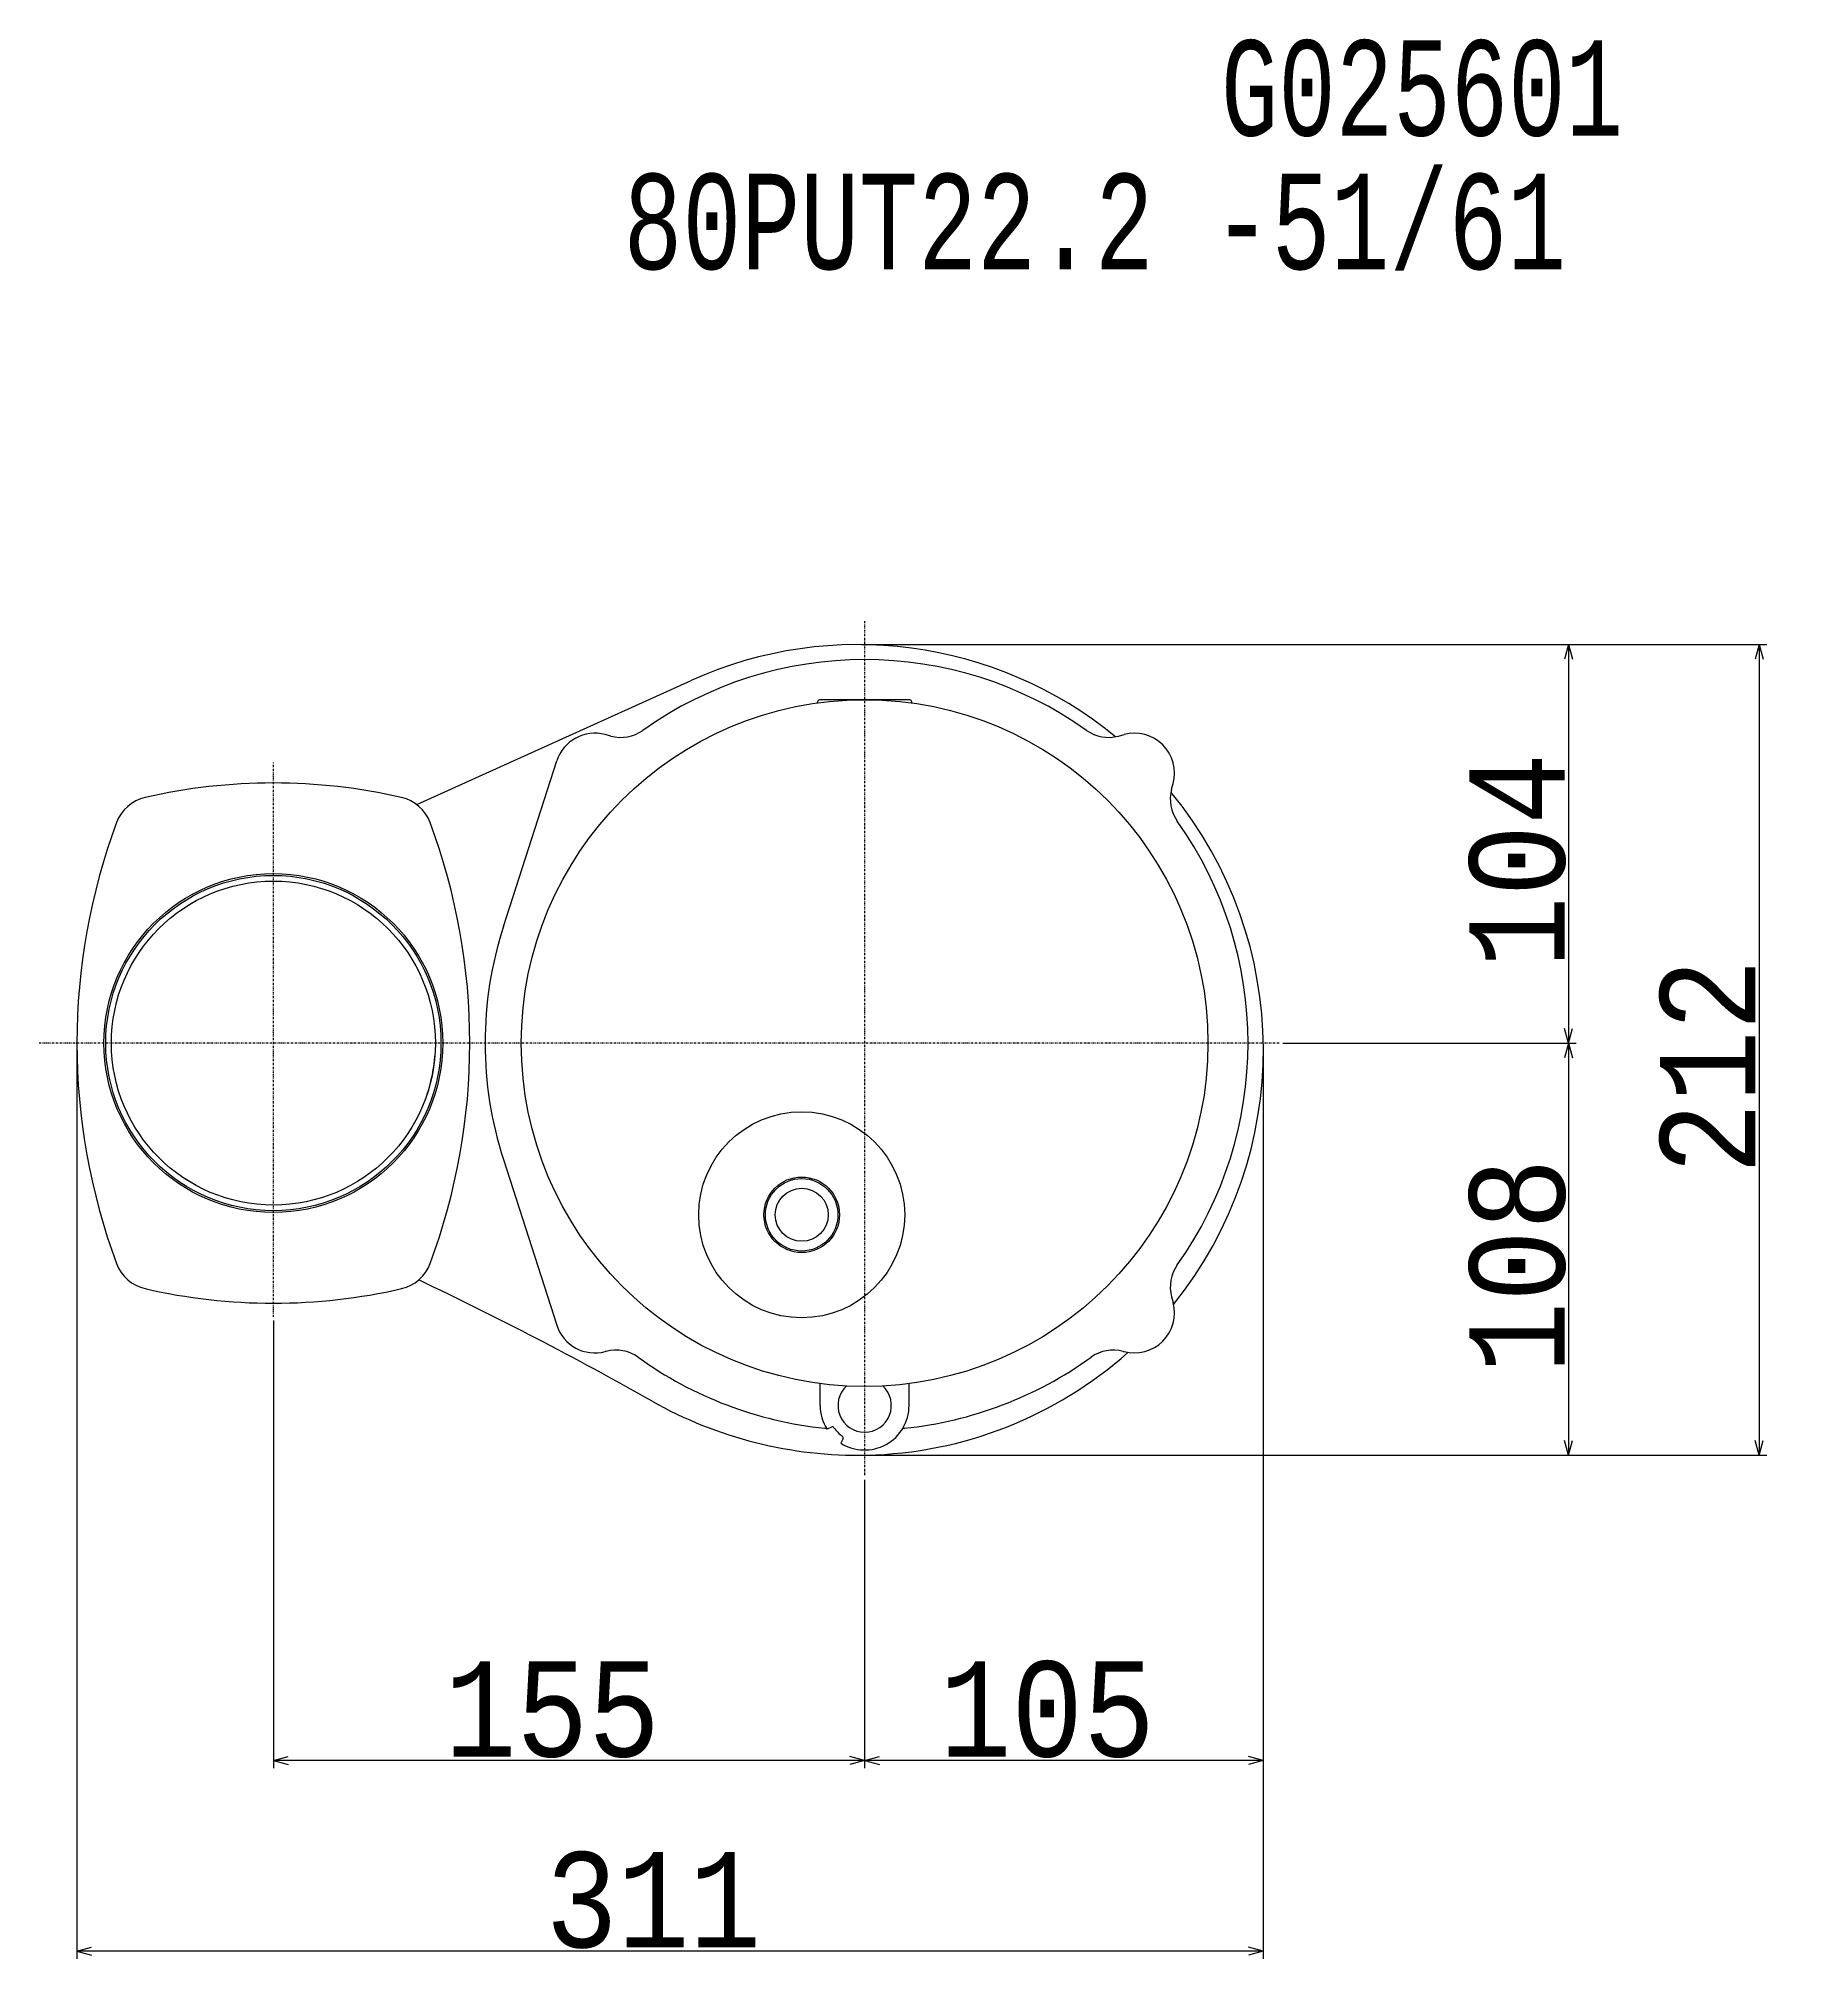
# Model space of a CAD drawing. Extents: x -201 to 363, y -616 to 573.
# Drawn here: x -95 to 363, y 65 to 573 of the extents above; entities that cross this region are included whole.
import ezdxf

# ---------------------------------------------------------------- set-up
doc = ezdxf.new("R2010")
doc.units = 0
doc.linetypes.add('DASHDOT', pattern=[1, 0.5, -0.25, 0, -0.25])
doc.layers.get('0').update_dxf_attribs({"color": 3, "linetype": 'CONTINUOUS'})
doc.layers.add('1', color=3, linetype='CONTINUOUS')
doc.styles.add('STANDARD1', font='MONOTXT', dxfattribs={"bigfont": 'BIGFONT'})
doc.dimstyles.get("Standard").update_dxf_attribs({"dimtxt": 2.5, "dimasz": 2.5, "dimexe": 1.25, "dimexo": 0.625, "dimtad": 1, "dimcen": 2.5, "dimazin": 3, "dimtfac": 1, "dimtmove": 0, "dimatfit": 3})

msp = doc.modelspace()

# ---------------------------------------------------------------- texts
at = {"layer": '1', "color": 5, "linetype": 'CONTINUOUS', "style": 'STANDARD1'}
for s, width, p in [('G025601', 0.696, (214.64, 547.405)), ('80PUT22.2 -51/61', 0.713846, (58.04, 512.405))]:
    msp.add_text(s, height=25, rotation=0, dxfattribs=dict(at, width=width)).set_placement(p)

# ---------------------------------------------------------------- blocks, each defined once
blk = doc.blocks.new('*D3')
at = {"layer": '1', "color": 3, "linetype": 'CONTINUOUS'}
for p, q in [((-85.24, 308.58), (-85.24, 69.56)), ((225.77, 306.79), (225.77, 69.56)), ((-85.24, 71.56), (-81.38, 72.6)), ((225.77, 71.56), (-85.24, 71.56)), ((-85.24, 71.56), (-81.38, 70.52)), ((225.77, 71.56), (221.91, 72.6)), ((225.77, 71.56), (221.91, 70.52))]:
    blk.add_line(p, q, dxfattribs=at)
at = {"layer": 'DEFPOINTS', "linetype": 'BYBLOCK'}
for p in [(-85.24, 309.58), (225.77, 307.79), (225.77, 71.56)]:
    blk.add_point(p, dxfattribs=at)
at = {"layer": '1', "color": 5, "linetype": 'CONTINUOUS', "style": 'STANDARD1', "width": 0.87}
blk.add_text('311', height=25, rotation=0, dxfattribs=at).set_placement((37.64, 72.56))
blk = doc.blocks.new('*D4')
at = {"layer": '1', "color": 3, "linetype": 'CONTINUOUS'}
for p, q in [((225.77, 306.79), (225.77, 119.56)), ((121.26, 195.08), (121.26, 119.56)), ((121.26, 121.56), (125.12, 122.6)), ((225.77, 121.56), (221.91, 122.6)), ((225.77, 121.56), (121.26, 121.56)), ((121.26, 121.56), (125.12, 120.52)), ((225.77, 121.56), (221.91, 120.52))]:
    blk.add_line(p, q, dxfattribs=at)
at = {"layer": 'DEFPOINTS', "linetype": 'BYBLOCK'}
for p in [(225.77, 307.79), (121.26, 196.08), (225.77, 121.56)]:
    blk.add_point(p, dxfattribs=at)
at = {"layer": '1', "color": 5, "linetype": 'CONTINUOUS', "style": 'STANDARD1', "width": 0.87}
blk.add_text('105', height=25, rotation=0, dxfattribs=at).set_placement((140.89, 122.56))
blk = doc.blocks.new('*D5')
at = {"layer": '1', "color": 3, "linetype": 'CONTINUOUS'}
for p, q in [((-33.74, 236.85), (-33.74, 119.56)), ((121.26, 195.08), (121.26, 119.56)), ((-33.74, 121.56), (-29.88, 122.6)), ((121.26, 121.56), (117.39, 122.6)), ((121.26, 121.56), (-33.74, 121.56)), ((-33.74, 121.56), (-29.88, 120.52)), ((121.26, 121.56), (117.39, 120.52))]:
    blk.add_line(p, q, dxfattribs=at)
at = {"layer": 'DEFPOINTS', "linetype": 'BYBLOCK'}
for p in [(-33.74, 237.85), (121.26, 196.08), (121.26, 121.56)]:
    blk.add_point(p, dxfattribs=at)
at = {"layer": '1', "color": 5, "linetype": 'CONTINUOUS', "style": 'STANDARD1', "width": 0.87}
blk.add_text('155', height=25, rotation=0, dxfattribs=at).set_placement((11.13, 122.56))
blk = doc.blocks.new('*D6')
at = {"layer": '1', "color": 3, "linetype": 'CONTINUOUS'}
for p, q in [((120.54, 414.02), (357.77, 414.02)), ((355.77, 414.02), (354.74, 410.16)), ((355.77, 414.02), (355.77, 201.56)), ((355.77, 414.02), (356.81, 410.16)), ((355.77, 201.56), (354.74, 205.42)), ((355.77, 201.56), (356.81, 205.42)), ((120.47, 201.56), (357.77, 201.56))]:
    blk.add_line(p, q, dxfattribs=at)
at = {"layer": 'DEFPOINTS', "linetype": 'BYBLOCK'}
for p in [(119.54, 414.02), (355.77, 414.02), (119.47, 201.56)]:
    blk.add_point(p, dxfattribs=at)
at = {"layer": '1', "color": 5, "linetype": 'CONTINUOUS', "style": 'STANDARD1', "width": 0.87}
blk.add_text('212', height=25, rotation=90, dxfattribs=at).set_placement((354.77, 275.17))
blk = doc.blocks.new('*D7')
at = {"layer": '1', "color": 3, "linetype": 'CONTINUOUS'}
for p, q in [((120.54, 414.02), (307.77, 414.02)), ((305.77, 414.02), (304.74, 410.16)), ((305.77, 414.02), (305.77, 309.58)), ((305.77, 414.02), (306.81, 410.16)), ((305.77, 309.58), (304.74, 313.44)), ((305.77, 309.58), (306.81, 313.44)), ((230.89, 309.58), (307.77, 309.58))]:
    blk.add_line(p, q, dxfattribs=at)
at = {"layer": 'DEFPOINTS', "linetype": 'BYBLOCK'}
for p in [(119.54, 414.02), (305.77, 414.02), (229.89, 309.58)]:
    blk.add_point(p, dxfattribs=at)
at = {"layer": '1', "color": 5, "linetype": 'CONTINUOUS', "style": 'STANDARD1', "width": 0.87}
blk.add_text('104', height=25, rotation=90, dxfattribs=at).set_placement((304.77, 329.18))
blk = doc.blocks.new('*D8')
at = {"layer": '1', "color": 3, "linetype": 'CONTINUOUS'}
for p, q in [((230.89, 309.58), (307.77, 309.58)), ((305.77, 309.58), (304.74, 305.72)), ((305.77, 309.58), (305.77, 201.56)), ((305.77, 309.58), (306.81, 305.72)), ((305.77, 201.56), (304.74, 205.42)), ((305.77, 201.56), (306.81, 205.42)), ((120.47, 201.56), (307.77, 201.56))]:
    blk.add_line(p, q, dxfattribs=at)
at = {"layer": 'DEFPOINTS', "linetype": 'BYBLOCK'}
for p in [(229.89, 309.58), (305.77, 309.58), (119.47, 201.56)]:
    blk.add_point(p, dxfattribs=at)
at = {"layer": '1', "color": 5, "linetype": 'CONTINUOUS', "style": 'STANDARD1', "width": 0.87}
blk.add_text('108', height=25, rotation=90, dxfattribs=at).set_placement((304.77, 222.94))

# ---------------------------------------------------------------- dimensions: what is measured, and where the dimension line sits
at = {"layer": '1'}
for base, p1, p2, angle, picture, middle in [((355.7748, 414.0245), (119.4702, 201.5602), (119.5431, 414.0245), 270, '*D6', (342.2748, 307.7924)), ((305.775, 414.025), (229.89, 309.579), (119.543, 414.025), 270, '*D7', (292.275, 361.802)), ((225.775, 71.56), (-85.244, 309.579), (225.775, 307.793), 180, '*D3', (70.266, 85.06)), ((305.775, 309.579), (119.47, 201.56), (229.89, 309.579), 270, '*D8', (292.275, 255.57)), ((225.775, 121.56), (121.256, 196.083), (225.775, 307.793), 180, '*D4', (173.516, 135.06)), ((121.256, 121.56), (-33.744, 237.849), (121.256, 196.083), 180, '*D5', (43.756, 135.06))]:
    dim = msp.add_linear_dim(base=base, p1=p1, p2=p2, angle=angle, dimstyle='Standard', dxfattribs=at)
    dim.commit()
    dim.dimension.update_dxf_attribs({"geometry": picture, "text_midpoint": middle, "dimtype": 128})

# ---------------------------------------------------------------- linework, layer by layer
at = {"color": 3, "linetype": 'DASHDOT'}
for p, q in [((121.256, 420.116), (121.256, 196.083)), ((-33.744, 237.849), (-33.744, 383.133)), ((229.89, 309.579), (-95.244, 309.579))]:
    msp.add_line(p, q, dxfattribs=at)
at = {"color": 5, "linetype": 'CONTINUOUS'}
for p, q in [((3.828, 372.089), (75.81, 404.605)), ((132.756, 399.579), (109.756, 399.579)), ((54.726, 390.04), (53.263, 390.432)), ((187.787, 390.04), (189.249, 390.432)), ((26.558, 340.117), (40.552, 383.512)), ((201.717, 376.109), (202.109, 377.572)), ((26.558, 279.041), (40.552, 235.646)), ((201.717, 243.049), (202.109, 241.586)), ((53.475, 228.783), (53.263, 228.726)), ((189.037, 228.783), (189.249, 228.726)), ((189.037, 228.783), (189.249, 228.726)), ((109.608, 214.579), (109.608, 220.336)), ((132.905, 214.579), (132.905, 220.336)), ((112.587, 208.938), (111.402, 208.367)), ((115.615, 205.909), (115.045, 204.724))]:
    msp.add_line(p, q, dxfattribs=at)
for centre, radius in [((121.256, 309.579), 90), ((-33.744, 309.579), 44.4), ((-33.744, 309.579), 42.463), ((104.756, 264.579), 27), ((104.756, 264.579), 9.9), ((104.756, 264.579), 9.5), ((104.756, 264.579), 6.95)]:
    msp.add_circle(centre, radius, dxfattribs=at)
at = {"color": 3, "linetype": 'CONTINUOUS'}
msp.add_circle((-33.744, 309.579), 43.942, dxfattribs=at)
at = {"color": 5, "linetype": 'CONTINUOUS'}
for centre, radius, start, end in [((119.543, 307.793), 106.232, 50.58324, 114.30998), ((121.256, 309.579), 100.5, 54.64352, 125.35648), ((109.756, 398.579), 1, 90, 172.59474), ((132.756, 398.579), 1, 7.40526, 90), ((57.314, 399.699), 10, 255, 305.35648), ((185.198, 399.699), 10, 234.64352, 285), ((50.546, 380.29), 10.5, 75, 162.12675), ((191.967, 380.29), 10.5, 345, 105), ((-33.744, 227.751), 150, 77.05508, 102.94492), ((211.376, 373.521), 10, 165, 215.35648), ((-64.994, 363.705), 10.5, 102.94492, 159.57726), ((-2.494, 363.705), 10.5, 20.42274, 77.05508), ((119.543, 307.793), 106.232, 321.10908, 39.47666), ((80.372, 309.579), 165.615, 159.57726, 200.42274), ((-147.859, 309.579), 165.615, 339.57726, 20.42274), ((121.256, 309.579), 100.5, 324.64352, 35.35648), ((121.256, 309.579), 99.5, 162.12675, 197.87325), ((-33.744, 309.579), 42.5, 341.64548, 355.85452), ((-64.994, 255.452), 10.5, 200.42274, 257.05508), ((-2.494, 255.452), 10.5, 282.94492, 339.57726), ((211.376, 245.637), 10, 144.64352, 195), ((-33.744, 391.407), 150, 257.05508, 282.94492), ((-419.472, -643.31), 986.5, 60.552148, 64.555548), ((191.967, 238.868), 10.5, 255, 15), ((50.546, 238.868), 10.5, 197.87325, 285), ((56.064, 219.124), 10, 54.21906, 105), ((186.449, 219.124), 10, 75, 125.78094), ((121.256, 309.579), 101.5, 234.21906, 264.0835), ((119.543, 307.793), 106.232, 271.19375, 311.72718), ((121.256, 309.579), 101.5, 275.9165, 305.78094), ((121.256, 214.579), 7, 132.91785, 47.08215), ((119.47, 311.292), 109.732, 240.55215, 271.19375), ((121.256, 214.579), 11.649, 180, 212.2239), ((121.256, 214.579), 11.649, 237.7761, 0), ((110.691, 207.625), 1, 46.27364, 84.0835), ((112.803, 208.487), 0.5, 35.77948, 115.69921), ((121.256, 214.579), 9.919, 215.77948, 234.22052), ((131.822, 207.625), 1, 95.9165, 146.64815), ((115.164, 206.126), 0.5, 334.30079, 54.22052)]:
    msp.add_arc(centre, radius, start, end, dxfattribs=at)

msp.set_redraw_order([(e.dxf.handle, doc.entitydb.next_handle()) for e in msp.query("TEXT MTEXT ATTDEF DIMENSION ARC_DIMENSION")])  # texts and dimensions are drawn at this point

doc.saveas('drawing.dxf')
